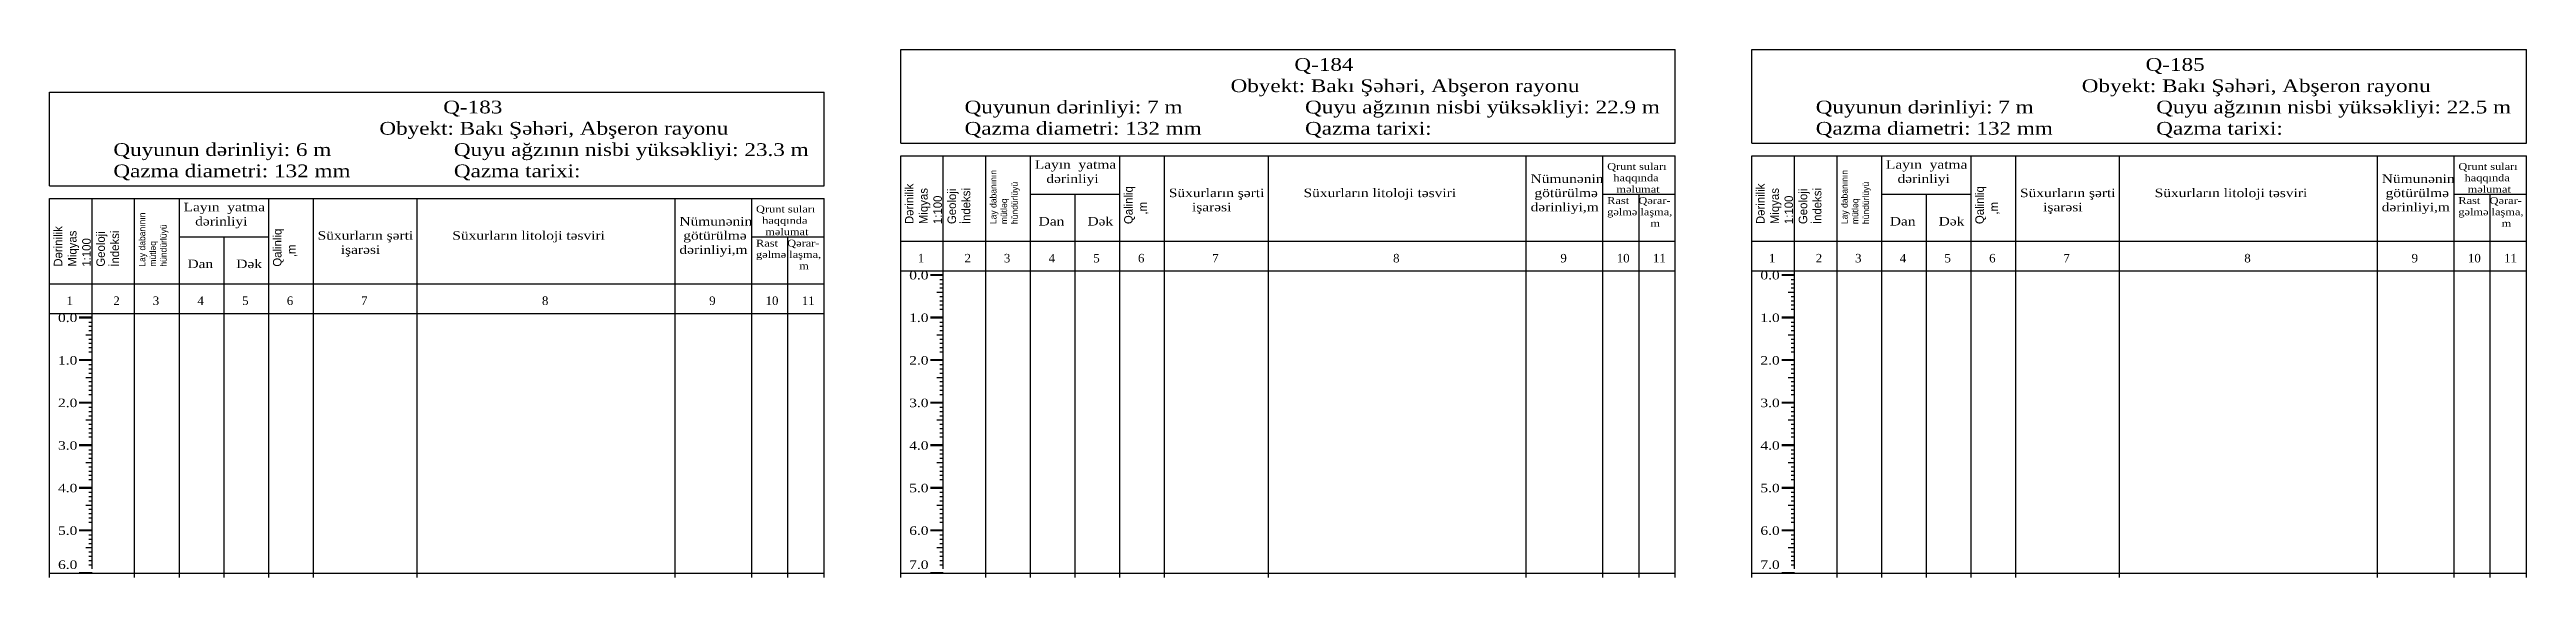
# Model space of a CAD drawing. Header units: metres. Extents: x -12 to 2972, y -44 to 382.
# Drawn here: x 1790 to 2372, y 258 to 382 of the extents above; entities that cross this region are included whole.
import ezdxf

# ---------------------------------------------------------------- set-up
doc = ezdxf.new("R2010")
doc.units = ezdxf.units.M
doc.styles.add('Times New Roman', font='Times New Roman')
doc.styles.add('Times New Roman_Bold', font='Times New Roman', dxfattribs={"width": 1.2})

msp = doc.modelspace()

# ---------------------------------------------------------------- texts
at = {"attachment_point": 1}
for s, insert, char_height, style in [('Q-184', (2082.5, 380), 3, 'Times New Roman_Bold'), ('Q-185', (2282.5, 380), 3, 'Times New Roman_Bold'), ('Obyekt: Bakı Şəhəri, Abşeron rayonu', (2067.5, 375), 3, 'Times New Roman_Bold'), ('Obyekt: Bakı Şəhəri, Abşeron rayonu', (2267.5, 375), 3, 'Times New Roman_Bold'), ('Q-183', (1882.5, 370), 3, 'Times New Roman_Bold'), ('Quyunun dərinliyi: 7 m', (2005, 370), 3, 'Times New Roman_Bold'), ('Quyu ağzının nisbi yüksəkliyi: 22.9 m', (2085, 370), 3, 'Times New Roman_Bold'), ('Quyunun dərinliyi: 7 m', (2205, 370), 3, 'Times New Roman_Bold'), ('Quyu ağzının nisbi yüksəkliyi: 22.5 m', (2285, 370), 3, 'Times New Roman_Bold'), ('Obyekt: Bakı Şəhəri, Abşeron rayonu', (1867.5, 365), 3, 'Times New Roman_Bold'), ('Qazma diametri: 132 mm', (2005, 365), 3, 'Times New Roman_Bold'), ('Qazma tarixi:  ', (2085, 365), 3, 'Times New Roman_Bold'), ('Qazma diametri: 132 mm', (2205, 365), 3, 'Times New Roman_Bold'), ('Qazma tarixi:  ', (2285, 365), 3, 'Times New Roman_Bold'), ('Quyunun dərinliyi: 6 m', (1805, 360), 3, 'Times New Roman_Bold'), ('Qazma diametri: 132 mm', (1805, 355), 3, 'Times New Roman_Bold'), ('Quyu ağzının nisbi yüksəkliyi: 23.3 m', (1885, 360), 3, 'Times New Roman_Bold'), ('Qazma tarixi:  ', (1885, 355), 3, 'Times New Roman_Bold'), ('Layın  yatma\\P   dərinliyi\\P \\P \\P Dan      Dək', (2021.5, 356), 2, 'Times New Roman_Bold'), (' \\PQrunt suları\\P  haqqında\\P   məlumat\\PRast   Qərar-\\Pgəlmə laşma,\\P              m ', (2156, 358), 1.6, 'Times New Roman_Bold'), ('Layın  yatma\\P   dərinliyi\\P \\P \\P Dan      Dək', (2221.5, 356), 2, 'Times New Roman_Bold'), (' \\PQrunt suları\\P  haqqında\\P   məlumat\\PRast   Qərar-\\Pgəlmə laşma,\\P              m ', (2356, 358), 1.6, 'Times New Roman_Bold'), ('\\P\\PSüxurların şərti\\P      işarəsi', (2053, 356), 2, 'Times New Roman_Bold'), ('\\P \\P        Süxurların litoloji təsviri', (2077.4, 356), 2, 'Times New Roman_Bold'), ('\\PNümunənin\\P götürülmə\\Pdərinliyi,m', (2138, 356), 2, 'Times New Roman_Bold'), ('\\P\\PSüxurların şərti\\P      işarəsi', (2253, 356), 2, 'Times New Roman_Bold'), ('\\P \\P        Süxurların litoloji təsviri', (2277.4, 356), 2, 'Times New Roman_Bold'), ('\\PNümunənin\\P götürülmə\\Pdərinliyi,m', (2338, 356), 2, 'Times New Roman_Bold'), ('Layın  yatma\\P   dərinliyi\\P \\P \\P Dan      Dək', (1821.5, 346), 2, 'Times New Roman_Bold'), (' \\PQrunt suları\\P  haqqında\\P   məlumat\\PRast   Qərar-\\Pgəlmə laşma,\\P              m ', (1956, 348), 1.6, 'Times New Roman_Bold'), ('\\P\\PSüxurların şərti\\P      işarəsi', (1853, 346), 2, 'Times New Roman_Bold'), ('\\P \\P        Süxurların litoloji təsviri', (1877.4, 346), 2, 'Times New Roman_Bold'), ('\\PNümunənin\\P götürülmə\\Pdərinliyi,m', (1938, 346), 2, 'Times New Roman_Bold'), ('1', (1994, 334), 2, 'Times New Roman'), ('2', (2005, 334), 2, 'Times New Roman'), ('3', (2014.25, 334), 2, 'Times New Roman'), ('4', (2024.75, 334), 2, 'Times New Roman'), ('5', (2035.25, 334), 2, 'Times New Roman'), ('6', (2045.75, 334), 2, 'Times New Roman'), ('7', (2063.2, 334), 2, 'Times New Roman'), ('8', (2105.7, 334), 2, 'Times New Roman'), ('9', (2145, 334), 2, 'Times New Roman'), ('10', (2158.25, 334), 2, 'Times New Roman'), ('11', (2166.75, 334), 2, 'Times New Roman'), ('1', (2194, 334), 2, 'Times New Roman'), ('2', (2205, 334), 2, 'Times New Roman'), ('3', (2214.25, 334), 2, 'Times New Roman'), ('4', (2224.75, 334), 2, 'Times New Roman'), ('5', (2235.25, 334), 2, 'Times New Roman'), ('6', (2245.75, 334), 2, 'Times New Roman'), ('7', (2263.2, 334), 2, 'Times New Roman'), ('8', (2305.7, 334), 2, 'Times New Roman'), ('9', (2345, 334), 2, 'Times New Roman'), ('10', (2358.25, 334), 2, 'Times New Roman'), ('11', (2366.75, 334), 2, 'Times New Roman'), ('0.0', (1992, 330), 2, 'Times New Roman_Bold'), ('0.0', (2192, 330), 2, 'Times New Roman_Bold'), ('1', (1794, 324), 2, 'Times New Roman'), ('2', (1805, 324), 2, 'Times New Roman'), ('3', (1814.25, 324), 2, 'Times New Roman'), ('4', (1824.75, 324), 2, 'Times New Roman'), ('5', (1835.25, 324), 2, 'Times New Roman'), ('6', (1845.75, 324), 2, 'Times New Roman'), ('7', (1863.2, 324), 2, 'Times New Roman'), ('8', (1905.7, 324), 2, 'Times New Roman'), ('9', (1945, 324), 2, 'Times New Roman'), ('10', (1958.25, 324), 2, 'Times New Roman'), ('11', (1966.75, 324), 2, 'Times New Roman'), ('0.0', (1792, 320), 2, 'Times New Roman_Bold'), ('1.0', (1992, 320), 2, 'Times New Roman_Bold'), ('1.0', (2192, 320), 2, 'Times New Roman_Bold'), ('1.0', (1792, 310), 2, 'Times New Roman_Bold'), ('2.0', (1992, 310), 2, 'Times New Roman_Bold'), ('2.0', (2192, 310), 2, 'Times New Roman_Bold'), ('2.0', (1792, 300), 2, 'Times New Roman_Bold'), ('3.0', (1992, 300), 2, 'Times New Roman_Bold'), ('3.0', (2192, 300), 2, 'Times New Roman_Bold'), ('3.0', (1792, 290), 2, 'Times New Roman_Bold'), ('4.0', (1992, 290), 2, 'Times New Roman_Bold'), ('4.0', (2192, 290), 2, 'Times New Roman_Bold'), ('4.0', (1792, 280), 2, 'Times New Roman_Bold'), ('5.0', (1992, 280), 2, 'Times New Roman_Bold'), ('5.0', (2192, 280), 2, 'Times New Roman_Bold'), ('5.0', (1792, 270), 2, 'Times New Roman_Bold'), ('6.0', (1992, 270), 2, 'Times New Roman_Bold'), ('6.0', (2192, 270), 2, 'Times New Roman_Bold'), ('6.0', (1792, 262), 2, 'Times New Roman_Bold'), ('7.0', (1992, 262), 2, 'Times New Roman_Bold'), ('7.0', (2192, 262), 2, 'Times New Roman_Bold')]:
    msp.add_mtext(s, dxfattribs=dict(at, insert=insert, char_height=char_height, style=style))
at = {"attachment_point": 1, "rotation": 90}
for s, insert, char_height in [('Dərinilik\\PMiqyas\\P1:100', (1991, 341), 2), ('Geoloji\\Pİndeksi', (2001, 341), 2), ('Lay dabanının\\Pmütləq\\Phündürlüyü', (2011, 341), 1.5), ('Qalinliq\\P   ,m', (2042.5, 341), 2), ('Dərinilik\\PMiqyas\\P1:100', (2191, 341), 2), ('Geoloji\\Pİndeksi', (2201, 341), 2), ('Lay dabanının\\Pmütləq\\Phündürlüyü', (2211, 341), 1.5), ('Qalinliq\\P   ,m', (2242.5, 341), 2), ('Lay dabanının\\Pmütləq\\Phündürlüyü', (1811, 331), 1.5), ('Dərinilik\\PMiqyas\\P1:100', (1791, 331), 2), ('Geoloji\\Pİndeksi', (1801, 331), 2), ('Qalinliq\\P   ,m', (1842.5, 331), 2)]:
    msp.add_mtext(s, dxfattribs=dict(at, insert=insert, char_height=char_height))

# ---------------------------------------------------------------- linework, layer by layer
at = {"color": 7}
for p, q in [((1990, 382), (2172, 382)), ((1990, 360), (1990, 382)), ((2172, 360), (2172, 382)), ((2190, 382), (2372, 382)), ((2190, 360), (2190, 382)), ((2372, 360), (2372, 382)), ((1790, 372), (1972, 372)), ((1790, 350), (1790, 372)), ((1972, 350), (1972, 372)), ((1990, 360), (2172, 360)), ((1990, 357), (2172, 357)), ((1990, 258), (1990, 357)), ((2000, 330), (2000, 357)), ((2010, 258), (2010, 357)), ((2020.5, 258), (2020.5, 357)), ((2041.5, 258), (2041.5, 357)), ((2052, 258), (2052, 357)), ((2076.4, 258), (2076.4, 357)), ((2137, 258), (2137, 357)), ((2155, 258), (2155, 357)), ((2172, 259), (2172, 357)), ((2172, 258), (2172, 357)), ((2190, 360), (2372, 360)), ((2190, 357), (2372, 357)), ((2190, 258), (2190, 357)), ((2200, 330), (2200, 357)), ((2210, 258), (2210, 357)), ((2220.5, 258), (2220.5, 357)), ((2241.5, 258), (2241.5, 357)), ((2252, 258), (2252, 357)), ((2276.4, 258), (2276.4, 357)), ((2337, 258), (2337, 357)), ((2355, 258), (2355, 357)), ((2372, 259), (2372, 357)), ((2372, 258), (2372, 357)), ((1790, 350), (1972, 350)), ((1790, 347), (1972, 347)), ((1790, 258), (1790, 347)), ((1800, 320), (1800, 347)), ((1810, 258), (1810, 347)), ((1820.5, 258), (1820.5, 347)), ((1841.5, 258), (1841.5, 347)), ((1852, 258), (1852, 347)), ((1876.4, 258), (1876.4, 347)), ((1937, 258), (1937, 347)), ((1955, 258), (1955, 347)), ((1972, 259), (1972, 347)), ((1972, 258), (1972, 347)), ((2020.5, 348), (2041.5, 348)), ((2031, 258), (2031, 348)), ((2155, 348), (2172, 348)), ((2163.5, 258), (2163.5, 348)), ((2220.5, 348), (2241.5, 348)), ((2231, 258), (2231, 348)), ((2355, 348), (2372, 348)), ((2363.5, 258), (2363.5, 348)), ((1820.5, 338), (1841.5, 338)), ((1831, 258), (1831, 338)), ((1955, 338), (1972, 338)), ((1963.5, 258), (1963.5, 338)), ((1990, 337), (2172, 337)), ((2190, 337), (2372, 337)), ((1790, 327), (1972, 327)), ((1990, 330), (2172, 330)), ((2190, 330), (2372, 330)), ((1790, 320), (1972, 320)), ((1790, 259), (1972, 259)), ((1990, 259), (2172, 259)), ((2190, 259), (2372, 259))]:
    msp.add_line(p, q, dxfattribs=at)
for p, q in [((1997, 329.19), (2000, 329.19)), ((1997, 329.18), (2000, 329.18)), ((1997, 329.17), (2000, 329.17)), ((1997, 329.16), (2000, 329.16)), ((1997, 329.15), (2000, 329.15)), ((1997, 329.14), (2000, 329.14)), ((1997, 329.13), (2000, 329.13)), ((1997, 329.12), (2000, 329.12)), ((1997, 329.11), (2000, 329.11)), ((1997, 329.1), (2000, 329.1)), ((1997, 329.09), (2000, 329.09)), ((1997, 329.08), (2000, 329.08)), ((1997, 329.07), (2000, 329.07)), ((1997, 329.06), (2000, 329.06)), ((1997, 329.05), (2000, 329.05)), ((1997, 329.04), (2000, 329.04)), ((1997, 329.03), (2000, 329.03)), ((1997, 329.02), (2000, 329.02)), ((1997, 329.01), (2000, 329.01)), ((1997, 329), (2000, 329)), ((1999.2, 329), (2000, 329)), ((1999.2, 328), (2000, 328)), ((1999.2, 327), (2000, 327)), ((1999.2, 326), (2000, 326)), ((2000, 260), (2000, 330)), ((2197, 329.19), (2200, 329.19)), ((2197, 329.18), (2200, 329.18)), ((2197, 329.17), (2200, 329.17)), ((2197, 329.16), (2200, 329.16)), ((2197, 329.15), (2200, 329.15)), ((2197, 329.14), (2200, 329.14)), ((2197, 329.13), (2200, 329.13)), ((2197, 329.12), (2200, 329.12)), ((2197, 329.11), (2200, 329.11)), ((2197, 329.1), (2200, 329.1)), ((2197, 329.09), (2200, 329.09)), ((2197, 329.08), (2200, 329.08)), ((2197, 329.07), (2200, 329.07)), ((2197, 329.06), (2200, 329.06)), ((2197, 329.05), (2200, 329.05)), ((2197, 329.04), (2200, 329.04)), ((2197, 329.03), (2200, 329.03)), ((2197, 329.02), (2200, 329.02)), ((2197, 329.01), (2200, 329.01)), ((2197, 329), (2200, 329)), ((2199.2, 329), (2200, 329)), ((2199.2, 328), (2200, 328)), ((2199.2, 327), (2200, 327)), ((2199.2, 326), (2200, 326)), ((2200, 260), (2200, 330)), ((1998.5, 325), (2000, 325)), ((1999.2, 324), (2000, 324)), ((1999.2, 323), (2000, 323)), ((1999.2, 322), (2000, 322)), ((1999.2, 321), (2000, 321)), ((2198.5, 325), (2200, 325)), ((2199.2, 324), (2200, 324)), ((2199.2, 323), (2200, 323)), ((2199.2, 322), (2200, 322)), ((2199.2, 321), (2200, 321)), ((1797, 319.19), (1800, 319.19)), ((1797, 319.18), (1800, 319.18)), ((1797, 319.17), (1800, 319.17)), ((1797, 319.16), (1800, 319.16)), ((1797, 319.15), (1800, 319.15)), ((1797, 319.14), (1800, 319.14)), ((1797, 319.13), (1800, 319.13)), ((1797, 319.12), (1800, 319.12)), ((1797, 319.11), (1800, 319.11)), ((1797, 319.1), (1800, 319.1)), ((1797, 319.09), (1800, 319.09)), ((1797, 319.08), (1800, 319.08)), ((1797, 319.07), (1800, 319.07)), ((1797, 319.06), (1800, 319.06)), ((1797, 319.05), (1800, 319.05)), ((1797, 319.04), (1800, 319.04)), ((1797, 319.03), (1800, 319.03)), ((1797, 319.02), (1800, 319.02)), ((1797, 319.01), (1800, 319.01)), ((1797, 319), (1800, 319)), ((1798.5, 315), (1800, 315)), ((1799.2, 319), (1800, 319)), ((1799.2, 318), (1800, 318)), ((1799.2, 317), (1800, 317)), ((1799.2, 316), (1800, 316)), ((1800, 260), (1800, 320)), ((1997, 319.19), (2000, 319.19)), ((1997, 319.18), (2000, 319.18)), ((1997, 319.17), (2000, 319.17)), ((1997, 319.16), (2000, 319.16)), ((1997, 319.15), (2000, 319.15)), ((1997, 319.14), (2000, 319.14)), ((1997, 319.13), (2000, 319.13)), ((1997, 319.12), (2000, 319.12)), ((1997, 319.11), (2000, 319.11)), ((1997, 319.1), (2000, 319.1)), ((1997, 319.09), (2000, 319.09)), ((1997, 319.08), (2000, 319.08)), ((1997, 319.07), (2000, 319.07)), ((1997, 319.06), (2000, 319.06)), ((1997, 319.05), (2000, 319.05)), ((1997, 319.04), (2000, 319.04)), ((1997, 319.03), (2000, 319.03)), ((1997, 319.02), (2000, 319.02)), ((1997, 319.01), (2000, 319.01)), ((1997, 319), (2000, 319)), ((1998.5, 315), (2000, 315)), ((1999.2, 319), (2000, 319)), ((1999.2, 318), (2000, 318)), ((1999.2, 317), (2000, 317)), ((1999.2, 316), (2000, 316)), ((2197, 319.19), (2200, 319.19)), ((2197, 319.18), (2200, 319.18)), ((2197, 319.17), (2200, 319.17)), ((2197, 319.16), (2200, 319.16)), ((2197, 319.15), (2200, 319.15)), ((2197, 319.14), (2200, 319.14)), ((2197, 319.13), (2200, 319.13)), ((2197, 319.12), (2200, 319.12)), ((2197, 319.11), (2200, 319.11)), ((2197, 319.1), (2200, 319.1)), ((2197, 319.09), (2200, 319.09)), ((2197, 319.08), (2200, 319.08)), ((2197, 319.07), (2200, 319.07)), ((2197, 319.06), (2200, 319.06)), ((2197, 319.05), (2200, 319.05)), ((2197, 319.04), (2200, 319.04)), ((2197, 319.03), (2200, 319.03)), ((2197, 319.02), (2200, 319.02)), ((2197, 319.01), (2200, 319.01)), ((2197, 319), (2200, 319)), ((2198.5, 315), (2200, 315)), ((2199.2, 319), (2200, 319)), ((2199.2, 318), (2200, 318)), ((2199.2, 317), (2200, 317)), ((2199.2, 316), (2200, 316)), ((1797, 309.19), (1800, 309.19)), ((1797, 309.18), (1800, 309.18)), ((1797, 309.17), (1800, 309.17)), ((1797, 309.16), (1800, 309.16)), ((1797, 309.15), (1800, 309.15)), ((1797, 309.14), (1800, 309.14)), ((1797, 309.13), (1800, 309.13)), ((1797, 309.12), (1800, 309.12)), ((1797, 309.11), (1800, 309.11)), ((1797, 309.1), (1800, 309.1)), ((1797, 309.09), (1800, 309.09)), ((1797, 309.08), (1800, 309.08)), ((1797, 309.07), (1800, 309.07)), ((1797, 309.06), (1800, 309.06)), ((1797, 309.05), (1800, 309.05)), ((1797, 309.04), (1800, 309.04)), ((1797, 309.03), (1800, 309.03)), ((1797, 309.02), (1800, 309.02)), ((1797, 309.01), (1800, 309.01)), ((1797, 309), (1800, 309)), ((1799.2, 314), (1800, 314)), ((1799.2, 313), (1800, 313)), ((1799.2, 312), (1800, 312)), ((1799.2, 311), (1800, 311)), ((1799.2, 309), (1800, 309)), ((1997, 309.19), (2000, 309.19)), ((1997, 309.18), (2000, 309.18)), ((1997, 309.17), (2000, 309.17)), ((1997, 309.16), (2000, 309.16)), ((1997, 309.15), (2000, 309.15)), ((1997, 309.14), (2000, 309.14)), ((1997, 309.13), (2000, 309.13)), ((1997, 309.12), (2000, 309.12)), ((1997, 309.11), (2000, 309.11)), ((1997, 309.1), (2000, 309.1)), ((1997, 309.09), (2000, 309.09)), ((1997, 309.08), (2000, 309.08)), ((1997, 309.07), (2000, 309.07)), ((1997, 309.06), (2000, 309.06)), ((1997, 309.05), (2000, 309.05)), ((1997, 309.04), (2000, 309.04)), ((1997, 309.03), (2000, 309.03)), ((1997, 309.02), (2000, 309.02)), ((1997, 309.01), (2000, 309.01)), ((1997, 309), (2000, 309)), ((1999.2, 314), (2000, 314)), ((1999.2, 313), (2000, 313)), ((1999.2, 312), (2000, 312)), ((1999.2, 311), (2000, 311)), ((1999.2, 309), (2000, 309)), ((2197, 309.19), (2200, 309.19)), ((2197, 309.18), (2200, 309.18)), ((2197, 309.17), (2200, 309.17)), ((2197, 309.16), (2200, 309.16)), ((2197, 309.15), (2200, 309.15)), ((2197, 309.14), (2200, 309.14)), ((2197, 309.13), (2200, 309.13)), ((2197, 309.12), (2200, 309.12)), ((2197, 309.11), (2200, 309.11)), ((2197, 309.1), (2200, 309.1)), ((2197, 309.09), (2200, 309.09)), ((2197, 309.08), (2200, 309.08)), ((2197, 309.07), (2200, 309.07)), ((2197, 309.06), (2200, 309.06)), ((2197, 309.05), (2200, 309.05)), ((2197, 309.04), (2200, 309.04)), ((2197, 309.03), (2200, 309.03)), ((2197, 309.02), (2200, 309.02)), ((2197, 309.01), (2200, 309.01)), ((2197, 309), (2200, 309)), ((2199.2, 314), (2200, 314)), ((2199.2, 313), (2200, 313)), ((2199.2, 312), (2200, 312)), ((2199.2, 311), (2200, 311)), ((2199.2, 309), (2200, 309)), ((1798.5, 305), (1800, 305)), ((1799.2, 308), (1800, 308)), ((1799.2, 307), (1800, 307)), ((1799.2, 306), (1800, 306)), ((1799.2, 304), (1800, 304)), ((1799.2, 303), (1800, 303)), ((1998.5, 305), (2000, 305)), ((1999.2, 308), (2000, 308)), ((1999.2, 307), (2000, 307)), ((1999.2, 306), (2000, 306)), ((1999.2, 304), (2000, 304)), ((1999.2, 303), (2000, 303)), ((2198.5, 305), (2200, 305)), ((2199.2, 308), (2200, 308)), ((2199.2, 307), (2200, 307)), ((2199.2, 306), (2200, 306)), ((2199.2, 304), (2200, 304)), ((2199.2, 303), (2200, 303)), ((1797, 299.19), (1800, 299.19)), ((1797, 299.18), (1800, 299.18)), ((1797, 299.17), (1800, 299.17)), ((1797, 299.16), (1800, 299.16)), ((1797, 299.15), (1800, 299.15)), ((1797, 299.14), (1800, 299.14)), ((1797, 299.13), (1800, 299.13)), ((1797, 299.12), (1800, 299.12)), ((1797, 299.11), (1800, 299.11)), ((1797, 299.1), (1800, 299.1)), ((1797, 299.09), (1800, 299.09)), ((1797, 299.08), (1800, 299.08)), ((1797, 299.07), (1800, 299.07)), ((1797, 299.06), (1800, 299.06)), ((1797, 299.05), (1800, 299.05)), ((1797, 299.04), (1800, 299.04)), ((1797, 299.03), (1800, 299.03)), ((1797, 299.02), (1800, 299.02)), ((1797, 299.01), (1800, 299.01)), ((1797, 299), (1800, 299)), ((1799.2, 302), (1800, 302)), ((1799.2, 301), (1800, 301)), ((1799.2, 299), (1800, 299)), ((1799.2, 298), (1800, 298)), ((1799.2, 297), (1800, 297)), ((1997, 299.19), (2000, 299.19)), ((1997, 299.18), (2000, 299.18)), ((1997, 299.17), (2000, 299.17)), ((1997, 299.16), (2000, 299.16)), ((1997, 299.15), (2000, 299.15)), ((1997, 299.14), (2000, 299.14)), ((1997, 299.13), (2000, 299.13)), ((1997, 299.12), (2000, 299.12)), ((1997, 299.11), (2000, 299.11)), ((1997, 299.1), (2000, 299.1)), ((1997, 299.09), (2000, 299.09)), ((1997, 299.08), (2000, 299.08)), ((1997, 299.07), (2000, 299.07)), ((1997, 299.06), (2000, 299.06)), ((1997, 299.05), (2000, 299.05)), ((1997, 299.04), (2000, 299.04)), ((1997, 299.03), (2000, 299.03)), ((1997, 299.02), (2000, 299.02)), ((1997, 299.01), (2000, 299.01)), ((1997, 299), (2000, 299)), ((1999.2, 302), (2000, 302)), ((1999.2, 301), (2000, 301)), ((1999.2, 299), (2000, 299)), ((1999.2, 298), (2000, 298)), ((1999.2, 297), (2000, 297)), ((2197, 299.19), (2200, 299.19)), ((2197, 299.18), (2200, 299.18)), ((2197, 299.17), (2200, 299.17)), ((2197, 299.16), (2200, 299.16)), ((2197, 299.15), (2200, 299.15)), ((2197, 299.14), (2200, 299.14)), ((2197, 299.13), (2200, 299.13)), ((2197, 299.12), (2200, 299.12)), ((2197, 299.11), (2200, 299.11)), ((2197, 299.1), (2200, 299.1)), ((2197, 299.09), (2200, 299.09)), ((2197, 299.08), (2200, 299.08)), ((2197, 299.07), (2200, 299.07)), ((2197, 299.06), (2200, 299.06)), ((2197, 299.05), (2200, 299.05)), ((2197, 299.04), (2200, 299.04)), ((2197, 299.03), (2200, 299.03)), ((2197, 299.02), (2200, 299.02)), ((2197, 299.01), (2200, 299.01)), ((2197, 299), (2200, 299)), ((2199.2, 302), (2200, 302)), ((2199.2, 301), (2200, 301)), ((2199.2, 299), (2200, 299)), ((2199.2, 298), (2200, 298)), ((2199.2, 297), (2200, 297)), ((1798.5, 295), (1800, 295)), ((1799.2, 296), (1800, 296)), ((1799.2, 294), (1800, 294)), ((1799.2, 293), (1800, 293)), ((1799.2, 292), (1800, 292)), ((1799.2, 291), (1800, 291)), ((1998.5, 295), (2000, 295)), ((1999.2, 296), (2000, 296)), ((1999.2, 294), (2000, 294)), ((1999.2, 293), (2000, 293)), ((1999.2, 292), (2000, 292)), ((1999.2, 291), (2000, 291)), ((2198.5, 295), (2200, 295)), ((2199.2, 296), (2200, 296)), ((2199.2, 294), (2200, 294)), ((2199.2, 293), (2200, 293)), ((2199.2, 292), (2200, 292)), ((2199.2, 291), (2200, 291)), ((1797, 289.19), (1800, 289.19)), ((1797, 289.18), (1800, 289.18)), ((1797, 289.17), (1800, 289.17)), ((1797, 289.16), (1800, 289.16)), ((1797, 289.15), (1800, 289.15)), ((1797, 289.14), (1800, 289.14)), ((1797, 289.13), (1800, 289.13)), ((1797, 289.12), (1800, 289.12)), ((1797, 289.11), (1800, 289.11)), ((1797, 289.1), (1800, 289.1)), ((1797, 289.09), (1800, 289.09)), ((1797, 289.08), (1800, 289.08)), ((1797, 289.07), (1800, 289.07)), ((1797, 289.06), (1800, 289.06)), ((1797, 289.05), (1800, 289.05)), ((1797, 289.04), (1800, 289.04)), ((1797, 289.03), (1800, 289.03)), ((1797, 289.02), (1800, 289.02)), ((1797, 289.01), (1800, 289.01)), ((1797, 289), (1800, 289)), ((1799.2, 289), (1800, 289)), ((1799.2, 288), (1800, 288)), ((1799.2, 287), (1800, 287)), ((1799.2, 286), (1800, 286)), ((1997, 289.19), (2000, 289.19)), ((1997, 289.18), (2000, 289.18)), ((1997, 289.17), (2000, 289.17)), ((1997, 289.16), (2000, 289.16)), ((1997, 289.15), (2000, 289.15)), ((1997, 289.14), (2000, 289.14)), ((1997, 289.13), (2000, 289.13)), ((1997, 289.12), (2000, 289.12)), ((1997, 289.11), (2000, 289.11)), ((1997, 289.1), (2000, 289.1)), ((1997, 289.09), (2000, 289.09)), ((1997, 289.08), (2000, 289.08)), ((1997, 289.07), (2000, 289.07)), ((1997, 289.06), (2000, 289.06)), ((1997, 289.05), (2000, 289.05)), ((1997, 289.04), (2000, 289.04)), ((1997, 289.03), (2000, 289.03)), ((1997, 289.02), (2000, 289.02)), ((1997, 289.01), (2000, 289.01)), ((1997, 289), (2000, 289)), ((1999.2, 289), (2000, 289)), ((1999.2, 288), (2000, 288)), ((1999.2, 287), (2000, 287)), ((1999.2, 286), (2000, 286)), ((2197, 289.19), (2200, 289.19)), ((2197, 289.18), (2200, 289.18)), ((2197, 289.17), (2200, 289.17)), ((2197, 289.16), (2200, 289.16)), ((2197, 289.15), (2200, 289.15)), ((2197, 289.14), (2200, 289.14)), ((2197, 289.13), (2200, 289.13)), ((2197, 289.12), (2200, 289.12)), ((2197, 289.11), (2200, 289.11)), ((2197, 289.1), (2200, 289.1)), ((2197, 289.09), (2200, 289.09)), ((2197, 289.08), (2200, 289.08)), ((2197, 289.07), (2200, 289.07)), ((2197, 289.06), (2200, 289.06)), ((2197, 289.05), (2200, 289.05)), ((2197, 289.04), (2200, 289.04)), ((2197, 289.03), (2200, 289.03)), ((2197, 289.02), (2200, 289.02)), ((2197, 289.01), (2200, 289.01)), ((2197, 289), (2200, 289)), ((2199.2, 289), (2200, 289)), ((2199.2, 288), (2200, 288)), ((2199.2, 287), (2200, 287)), ((2199.2, 286), (2200, 286)), ((1798.5, 285), (1800, 285)), ((1799.2, 284), (1800, 284)), ((1799.2, 283), (1800, 283)), ((1799.2, 282), (1800, 282)), ((1799.2, 281), (1800, 281)), ((1998.5, 285), (2000, 285)), ((1999.2, 284), (2000, 284)), ((1999.2, 283), (2000, 283)), ((1999.2, 282), (2000, 282)), ((1999.2, 281), (2000, 281)), ((2198.5, 285), (2200, 285)), ((2199.2, 284), (2200, 284)), ((2199.2, 283), (2200, 283)), ((2199.2, 282), (2200, 282)), ((2199.2, 281), (2200, 281)), ((1797, 279.19), (1800, 279.19)), ((1797, 279.18), (1800, 279.18)), ((1797, 279.17), (1800, 279.17)), ((1797, 279.16), (1800, 279.16)), ((1797, 279.15), (1800, 279.15)), ((1797, 279.14), (1800, 279.14)), ((1797, 279.13), (1800, 279.13)), ((1797, 279.12), (1800, 279.12)), ((1797, 279.11), (1800, 279.11)), ((1797, 279.1), (1800, 279.1)), ((1797, 279.09), (1800, 279.09)), ((1797, 279.08), (1800, 279.08)), ((1797, 279.07), (1800, 279.07)), ((1797, 279.06), (1800, 279.06)), ((1797, 279.05), (1800, 279.05)), ((1797, 279.04), (1800, 279.04)), ((1797, 279.03), (1800, 279.03)), ((1797, 279.02), (1800, 279.02)), ((1797, 279.01), (1800, 279.01)), ((1797, 279), (1800, 279)), ((1798.5, 275), (1800, 275)), ((1799.2, 279), (1800, 279)), ((1799.2, 278), (1800, 278)), ((1799.2, 277), (1800, 277)), ((1799.2, 276), (1800, 276)), ((1799.2, 274), (1800, 274)), ((1997, 279.19), (2000, 279.19)), ((1997, 279.18), (2000, 279.18)), ((1997, 279.17), (2000, 279.17)), ((1997, 279.16), (2000, 279.16)), ((1997, 279.15), (2000, 279.15)), ((1997, 279.14), (2000, 279.14)), ((1997, 279.13), (2000, 279.13)), ((1997, 279.12), (2000, 279.12)), ((1997, 279.11), (2000, 279.11)), ((1997, 279.1), (2000, 279.1)), ((1997, 279.09), (2000, 279.09)), ((1997, 279.08), (2000, 279.08)), ((1997, 279.07), (2000, 279.07)), ((1997, 279.06), (2000, 279.06)), ((1997, 279.05), (2000, 279.05)), ((1997, 279.04), (2000, 279.04)), ((1997, 279.03), (2000, 279.03)), ((1997, 279.02), (2000, 279.02)), ((1997, 279.01), (2000, 279.01)), ((1997, 279), (2000, 279)), ((1998.5, 275), (2000, 275)), ((1999.2, 279), (2000, 279)), ((1999.2, 278), (2000, 278)), ((1999.2, 277), (2000, 277)), ((1999.2, 276), (2000, 276)), ((1999.2, 274), (2000, 274)), ((2197, 279.19), (2200, 279.19)), ((2197, 279.18), (2200, 279.18)), ((2197, 279.17), (2200, 279.17)), ((2197, 279.16), (2200, 279.16)), ((2197, 279.15), (2200, 279.15)), ((2197, 279.14), (2200, 279.14)), ((2197, 279.13), (2200, 279.13)), ((2197, 279.12), (2200, 279.12)), ((2197, 279.11), (2200, 279.11)), ((2197, 279.1), (2200, 279.1)), ((2197, 279.09), (2200, 279.09)), ((2197, 279.08), (2200, 279.08)), ((2197, 279.07), (2200, 279.07)), ((2197, 279.06), (2200, 279.06)), ((2197, 279.05), (2200, 279.05)), ((2197, 279.04), (2200, 279.04)), ((2197, 279.03), (2200, 279.03)), ((2197, 279.02), (2200, 279.02)), ((2197, 279.01), (2200, 279.01)), ((2197, 279), (2200, 279)), ((2198.5, 275), (2200, 275)), ((2199.2, 279), (2200, 279)), ((2199.2, 278), (2200, 278)), ((2199.2, 277), (2200, 277)), ((2199.2, 276), (2200, 276)), ((2199.2, 274), (2200, 274)), ((1797, 269.19), (1800, 269.19)), ((1797, 269.18), (1800, 269.18)), ((1797, 269.17), (1800, 269.17)), ((1797, 269.16), (1800, 269.16)), ((1797, 269.15), (1800, 269.15)), ((1797, 269.14), (1800, 269.14)), ((1797, 269.13), (1800, 269.13)), ((1797, 269.12), (1800, 269.12)), ((1797, 269.11), (1800, 269.11)), ((1797, 269.1), (1800, 269.1)), ((1797, 269.09), (1800, 269.09)), ((1797, 269.08), (1800, 269.08)), ((1797, 269.07), (1800, 269.07)), ((1797, 269.06), (1800, 269.06)), ((1797, 269.05), (1800, 269.05)), ((1797, 269.04), (1800, 269.04)), ((1797, 269.03), (1800, 269.03)), ((1797, 269.02), (1800, 269.02)), ((1797, 269.01), (1800, 269.01)), ((1797, 269), (1800, 269)), ((1799.2, 273), (1800, 273)), ((1799.2, 272), (1800, 272)), ((1799.2, 271), (1800, 271)), ((1799.2, 269), (1800, 269)), ((1799.2, 268), (1800, 268)), ((1997, 269.19), (2000, 269.19)), ((1997, 269.18), (2000, 269.18)), ((1997, 269.17), (2000, 269.17)), ((1997, 269.16), (2000, 269.16)), ((1997, 269.15), (2000, 269.15)), ((1997, 269.14), (2000, 269.14)), ((1997, 269.13), (2000, 269.13)), ((1997, 269.12), (2000, 269.12)), ((1997, 269.11), (2000, 269.11)), ((1997, 269.1), (2000, 269.1)), ((1997, 269.09), (2000, 269.09)), ((1997, 269.08), (2000, 269.08)), ((1997, 269.07), (2000, 269.07)), ((1997, 269.06), (2000, 269.06)), ((1997, 269.05), (2000, 269.05)), ((1997, 269.04), (2000, 269.04)), ((1997, 269.03), (2000, 269.03)), ((1997, 269.02), (2000, 269.02)), ((1997, 269.01), (2000, 269.01)), ((1997, 269), (2000, 269)), ((1999.2, 273), (2000, 273)), ((1999.2, 272), (2000, 272)), ((1999.2, 271), (2000, 271)), ((1999.2, 269), (2000, 269)), ((1999.2, 268), (2000, 268)), ((2197, 269.19), (2200, 269.19)), ((2197, 269.18), (2200, 269.18)), ((2197, 269.17), (2200, 269.17)), ((2197, 269.16), (2200, 269.16)), ((2197, 269.15), (2200, 269.15)), ((2197, 269.14), (2200, 269.14)), ((2197, 269.13), (2200, 269.13)), ((2197, 269.12), (2200, 269.12)), ((2197, 269.11), (2200, 269.11)), ((2197, 269.1), (2200, 269.1)), ((2197, 269.09), (2200, 269.09)), ((2197, 269.08), (2200, 269.08)), ((2197, 269.07), (2200, 269.07)), ((2197, 269.06), (2200, 269.06)), ((2197, 269.05), (2200, 269.05)), ((2197, 269.04), (2200, 269.04)), ((2197, 269.03), (2200, 269.03)), ((2197, 269.02), (2200, 269.02)), ((2197, 269.01), (2200, 269.01)), ((2197, 269), (2200, 269)), ((2199.2, 273), (2200, 273)), ((2199.2, 272), (2200, 272)), ((2199.2, 271), (2200, 271)), ((2199.2, 269), (2200, 269)), ((2199.2, 268), (2200, 268)), ((1798.5, 265), (1800, 265)), ((1799.2, 267), (1800, 267)), ((1799.2, 266), (1800, 266)), ((1799.2, 264), (1800, 264)), ((1799.2, 263), (1800, 263)), ((1799.2, 262), (1800, 262)), ((1998.5, 265), (2000, 265)), ((1999.2, 267), (2000, 267)), ((1999.2, 266), (2000, 266)), ((1999.2, 264), (2000, 264)), ((1999.2, 263), (2000, 263)), ((1999.2, 262), (2000, 262)), ((2198.5, 265), (2200, 265)), ((2199.2, 267), (2200, 267)), ((2199.2, 266), (2200, 266)), ((2199.2, 264), (2200, 264)), ((2199.2, 263), (2200, 263)), ((2199.2, 262), (2200, 262)), ((1797, 259.19), (1800, 259.19)), ((1797, 259.18), (1800, 259.18)), ((1797, 259.17), (1800, 259.17)), ((1797, 259.16), (1800, 259.16)), ((1797, 259.15), (1800, 259.15)), ((1797, 259.14), (1800, 259.14)), ((1797, 259.13), (1800, 259.13)), ((1797, 259.12), (1800, 259.12)), ((1797, 259.11), (1800, 259.11)), ((1797, 259.1), (1800, 259.1)), ((1797, 259.09), (1800, 259.09)), ((1797, 259.08), (1800, 259.08)), ((1797, 259.07), (1800, 259.07)), ((1797, 259.06), (1800, 259.06)), ((1797, 259.05), (1800, 259.05)), ((1797, 259.04), (1800, 259.04)), ((1797, 259.03), (1800, 259.03)), ((1797, 259.02), (1800, 259.02)), ((1797, 259.01), (1800, 259.01)), ((1797, 259), (1800, 259)), ((1799.2, 261), (1800, 261)), ((1997, 259.19), (2000, 259.19)), ((1997, 259.18), (2000, 259.18)), ((1997, 259.17), (2000, 259.17)), ((1997, 259.16), (2000, 259.16)), ((1997, 259.15), (2000, 259.15)), ((1997, 259.14), (2000, 259.14)), ((1997, 259.13), (2000, 259.13)), ((1997, 259.12), (2000, 259.12)), ((1997, 259.11), (2000, 259.11)), ((1997, 259.1), (2000, 259.1)), ((1997, 259.09), (2000, 259.09)), ((1997, 259.08), (2000, 259.08)), ((1997, 259.07), (2000, 259.07)), ((1997, 259.06), (2000, 259.06)), ((1997, 259.05), (2000, 259.05)), ((1997, 259.04), (2000, 259.04)), ((1997, 259.03), (2000, 259.03)), ((1997, 259.02), (2000, 259.02)), ((1997, 259.01), (2000, 259.01)), ((1997, 259), (2000, 259)), ((1999.2, 261), (2000, 261)), ((2197, 259.19), (2200, 259.19)), ((2197, 259.18), (2200, 259.18)), ((2197, 259.17), (2200, 259.17)), ((2197, 259.16), (2200, 259.16)), ((2197, 259.15), (2200, 259.15)), ((2197, 259.14), (2200, 259.14)), ((2197, 259.13), (2200, 259.13)), ((2197, 259.12), (2200, 259.12)), ((2197, 259.11), (2200, 259.11)), ((2197, 259.1), (2200, 259.1)), ((2197, 259.09), (2200, 259.09)), ((2197, 259.08), (2200, 259.08)), ((2197, 259.07), (2200, 259.07)), ((2197, 259.06), (2200, 259.06)), ((2197, 259.05), (2200, 259.05)), ((2197, 259.04), (2200, 259.04)), ((2197, 259.03), (2200, 259.03)), ((2197, 259.02), (2200, 259.02)), ((2197, 259.01), (2200, 259.01)), ((2197, 259), (2200, 259)), ((2199.2, 261), (2200, 261))]:
    msp.add_line(p, q)

msp.set_redraw_order([(e.dxf.handle, doc.entitydb.next_handle()) for e in msp.query("TEXT MTEXT ATTDEF DIMENSION ARC_DIMENSION")])  # texts and dimensions are drawn at this point

doc.saveas('drawing.dxf')
